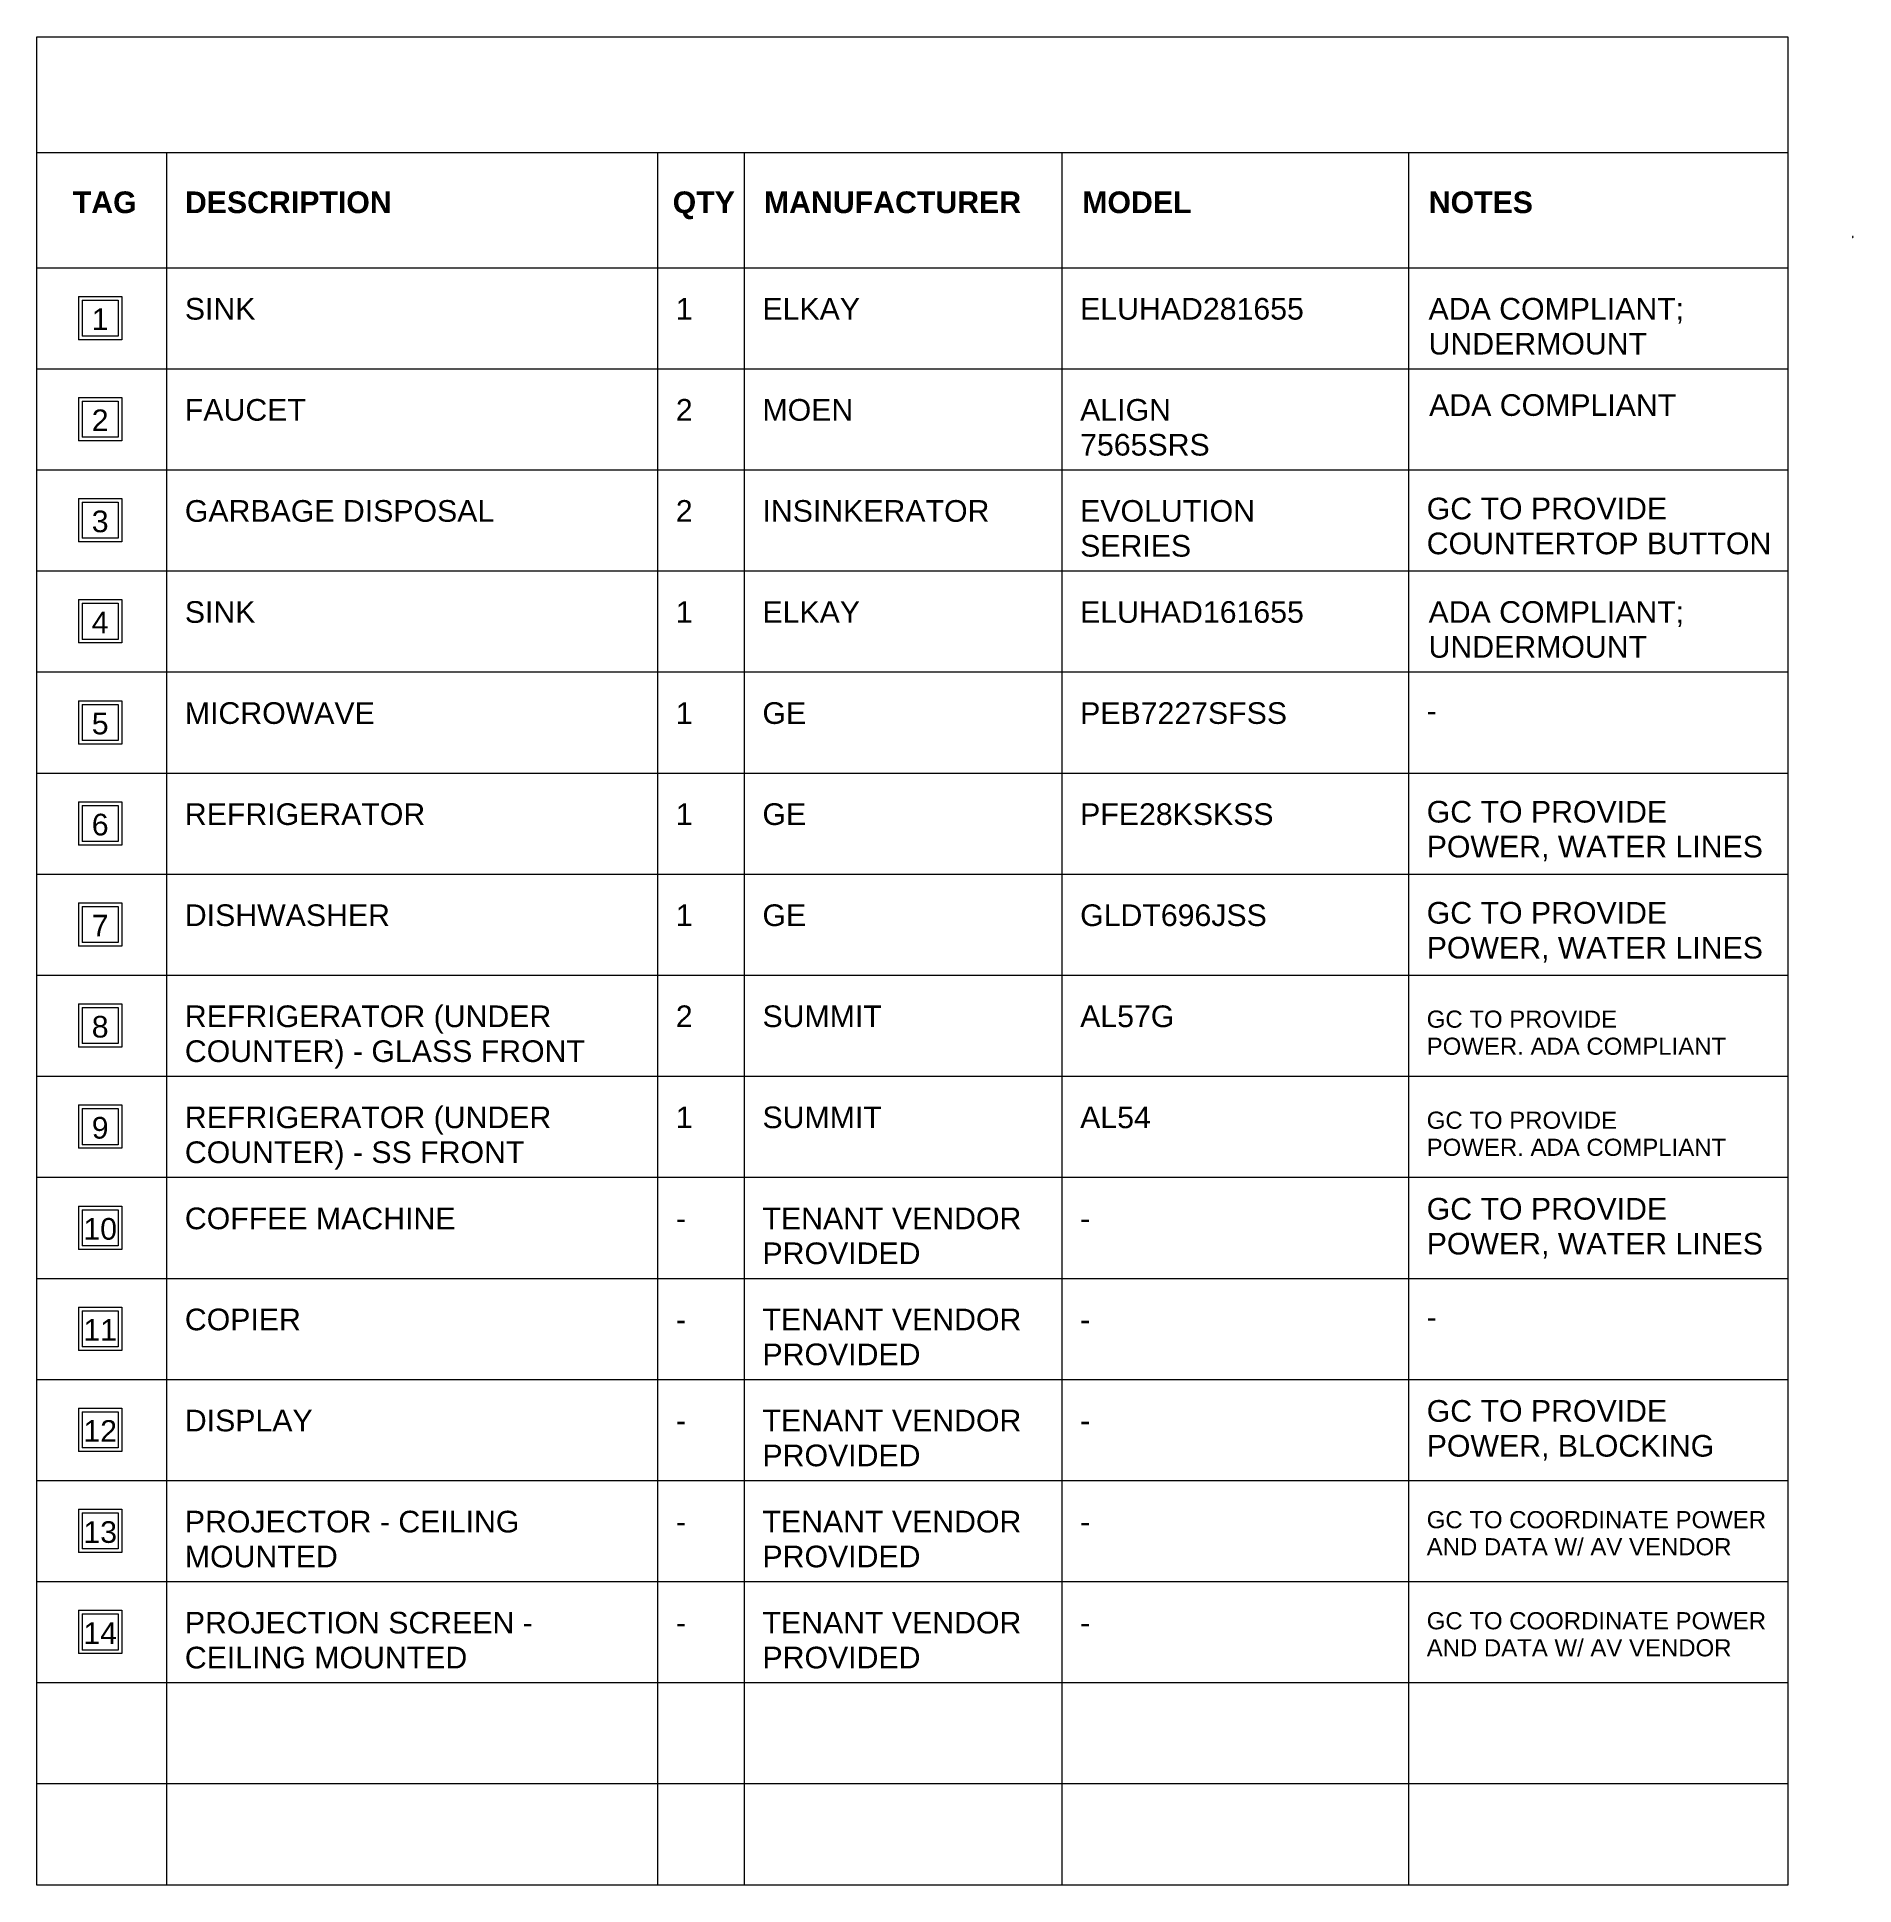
# Model space of a CAD drawing. Header units: inches. Extents: x 1 to 3921, y -2183 to 193.
# Drawn here: x 3166 to 3921, y -575 to 193 of the extents above; entities that cross this region are included whole.
import ezdxf

# ---------------------------------------------------------------- set-up
doc = ezdxf.new("R2010")
doc.units = ezdxf.units.IN
doc.header["$MEASUREMENT"] = 0
for name, color, linetype, lineweight in [('A-ANNO-NOTE', 131, 'Continuous', 20), ('A-DETL-THIN', 151, 'Continuous', 9), ('G-ANNO-TEXT', 231, 'Continuous', 9)]:
    doc.layers.add(name, color=color, linetype=linetype, lineweight=lineweight)
doc.styles.add('Arial_10', font='arial.ttf', dxfattribs={"height": 7.125})
doc.styles.add('Arial_7', font='arial.ttf', dxfattribs={"height": 9})
doc.styles.add('Arial_8', font='arial.ttf', dxfattribs={"height": 0.09375})
doc.styles.add('Arial_B', font='arialbd.ttf', dxfattribs={"height": 9})

msp = doc.modelspace()

# ---------------------------------------------------------------- texts
at = {"layer": 'A-ANNO-NOTE', "lineweight": 9, "attachment_point": 1}
for s, insert, char_height, width, style in [('2', (3920.42, 110.05), 0.0937, 0.0884, 'Arial_8'), ('1', (3920.42, 110.41), 0.0937, 0.0884, 'Arial_8'), ('1', (3188.76, 80.45), 9, 8.484, 'Arial_7'), ('2', (3188.76, 38.45), 9, 8.484, 'Arial_7'), ('3', (3188.76, -3.55), 9, 8.484, 'Arial_7'), ('4', (3188.76, -45.55), 9, 8.484, 'Arial_7'), ('5', (3188.76, -87.55), 9, 8.484, 'Arial_7'), ('6', (3188.76, -129.55), 9, 8.484, 'Arial_7'), ('7', (3188.76, -171.55), 9, 8.484, 'Arial_7'), ('8', (3188.76, -213.55), 9, 8.484, 'Arial_7'), ('9', (3188.76, -255.55), 9, 8.484, 'Arial_7'), ('10', (3185.27, -297.55), 9, 16.968, 'Arial_7'), ('11', (3185.27, -339.55), 9, 16.968, 'Arial_7'), ('12', (3185.27, -381.55), 9, 16.968, 'Arial_7'), ('13', (3185.27, -423.55), 9, 16.968, 'Arial_7'), ('14', (3185.27, -465.55), 9, 16.968, 'Arial_7')]:
    msp.add_mtext(s, dxfattribs=dict(at, insert=insert, char_height=char_height, width=width, style=style))
at = {"layer": 'G-ANNO-TEXT', "color": 7, "attachment_point": 1}
for s, insert, char_height, width, style in [('TAG', (3180.89, 129.06), 9, 32.421, 'Arial_B'), ('DESCRIPTION', (3227.47, 129.06), 9, 105.444, 'Arial_B'), ('QTY', (3430.13, 129.06), 9, 31.815, 'Arial_B'), ('MANUFACTURER', (3468.05, 129.06), 9, 130.896, 'Arial_B'), ('MODEL', (3600.31, 129.06), 9, 56.055, 'Arial_B'), ('NOTES', (3744.27, 129.06), 9, 53.631, 'Arial_B'), ('TEXT', (3920.65, 110.41), 0.0937, 0.4072, 'Arial_8'), ('TEXT', (3920.65, 110.05), 0.0937, 0.4072, 'Arial_8'), ('SINK', (3227.44, 84.79), 9, 35.754, 'Arial_7'), ('1', (3431.44, 84.79), 9, 8.484, 'Arial_7'), ('ELKAY', (3467.44, 84.79), 9, 49.389, 'Arial_7'), ('ELUHAD281655', (3599.44, 84.79), 9, 113.625, 'Arial_7'), ('ADA COMPLIANT; ', (3744.2, 84.79), 9, 134.532, 'Arial_7'), ('UNDERMOUNT', (3744.2, 70.29), 9, 112.11, 'Arial_7'), ('FAUCET', (3227.44, 42.79), 9, 61.812, 'Arial_7'), ('2', (3431.44, 42.79), 9, 8.484, 'Arial_7'), ('MOEN', (3467.44, 42.79), 9, 46.662, 'Arial_7'), ('ALIGN ', (3599.44, 42.79), 9, 50.298, 'Arial_7'), ('ADA COMPLIANT', (3744.44, 44.79), 9, 126.048, 'Arial_7'), ('7565SRS', (3599.44, 28.29), 9, 65.751, 'Arial_7'), ('GARBAGE DISPOSAL', (3227.44, 0.79), 9, 157.863, 'Arial_7'), ('2', (3431.44, 0.79), 9, 8.484, 'Arial_7'), ('INSINKERATOR', (3467.44, 0.79), 9, 115.443, 'Arial_7'), ('EVOLUTION ', (3599.44, 0.79), 9, 93.324, 'Arial_7'), ('GC TO PROVIDE ', (3743.44, 1.79), 9, 126.957, 'Arial_7'), ('SERIES', (3599.44, -13.71), 9, 56.358, 'Arial_7'), ('COUNTERTOP BUTTON', (3743.44, -12.71), 9, 176.346, 'Arial_7'), ('SINK', (3227.44, -41.21), 9, 35.754, 'Arial_7'), ('1', (3431.44, -41.21), 9, 8.484, 'Arial_7'), ('ELKAY', (3467.44, -41.21), 9, 49.389, 'Arial_7'), ('ELUHAD161655', (3599.44, -41.21), 9, 113.625, 'Arial_7'), ('ADA COMPLIANT; ', (3744.2, -41.21), 9, 134.532, 'Arial_7'), ('UNDERMOUNT', (3744.2, -55.71), 9, 112.11, 'Arial_7'), ('MICROWAVE', (3227.44, -83.21), 9, 97.566, 'Arial_7'), ('1', (3431.44, -83.21), 9, 8.484, 'Arial_7'), ('GE', (3467.44, -83.21), 9, 22.422, 'Arial_7'), ('PEB7227SFSS', (3599.44, -83.21), 9, 105.141, 'Arial_7'), ('-', (3743.44, -82.21), 9, 5.151, 'Arial_7'), ('REFRIGERATOR', (3227.44, -125.21), 9, 122.715, 'Arial_7'), ('1', (3431.44, -125.21), 9, 8.484, 'Arial_7'), ('GE', (3467.44, -125.21), 9, 22.422, 'Arial_7'), ('PFE28KSKSS', (3599.44, -125.21), 9, 98.475, 'Arial_7'), ('GC TO PROVIDE ', (3743.44, -124.21), 9, 126.957, 'Arial_7'), ('POWER, WATER LINES', (3743.44, -138.71), 9, 172.407, 'Arial_7'), ('DISHWASHER', (3227.44, -167.21), 9, 105.141, 'Arial_7'), ('1', (3431.44, -167.21), 9, 8.484, 'Arial_7'), ('GE', (3467.44, -167.21), 9, 22.422, 'Arial_7'), ('GLDT696JSS', (3599.44, -167.21), 9, 95.142, 'Arial_7'), ('GC TO PROVIDE ', (3743.44, -166.21), 9, 126.957, 'Arial_7'), ('POWER, WATER LINES', (3743.44, -180.71), 9, 172.407, 'Arial_7'), ('REFRIGERATOR (UNDER ', (3227.44, -209.21), 9, 191.496, 'Arial_7'), ('2', (3431.44, -209.21), 9, 8.484, 'Arial_7'), ('SUMMIT', (3467.44, -209.21), 9, 60.903, 'Arial_7'), ('AL57G', (3599.44, -209.21), 9, 47.874, 'Arial_7'), ('GC TO PROVIDE ', (3743.44, -211.34), 7.125, 99.384, 'Arial_10'), ('POWER. ADA COMPLIANT', (3743.44, -222.59), 7.125, 152.106, 'Arial_10'), ('COUNTER) - GLASS FRONT', (3227.44, -223.71), 9, 204.525, 'Arial_7'), ('REFRIGERATOR (UNDER ', (3227.44, -251.21), 9, 191.496, 'Arial_7'), ('1', (3431.44, -251.21), 9, 8.484, 'Arial_7'), ('SUMMIT', (3467.44, -251.21), 9, 60.903, 'Arial_7'), ('AL54', (3599.44, -251.21), 9, 35.754, 'Arial_7'), ('GC TO PROVIDE ', (3743.44, -253.34), 7.125, 99.384, 'Arial_10'), ('COUNTER) - SS FRONT', (3227.44, -265.71), 9, 173.619, 'Arial_7'), ('POWER. ADA COMPLIANT', (3743.44, -264.59), 7.125, 152.106, 'Arial_10'), ('GC TO PROVIDE ', (3743.44, -289.21), 9, 126.957, 'Arial_7'), ('COFFEE MACHINE', (3227.44, -293.21), 9, 138.168, 'Arial_7'), ('-', (3431.44, -293.21), 9, 5.151, 'Arial_7'), ('TENANT VENDOR ', (3467.44, -293.21), 9, 136.653, 'Arial_7'), ('-', (3599.44, -293.21), 9, 5.151, 'Arial_7'), ('POWER, WATER LINES', (3743.44, -303.71), 9, 172.407, 'Arial_7'), ('PROVIDED', (3467.44, -307.71), 9, 80.598, 'Arial_7'), ('COPIER', (3227.44, -335.21), 9, 59.085, 'Arial_7'), ('TENANT VENDOR ', (3467.44, -335.21), 9, 136.653, 'Arial_7'), ('-', (3431.44, -335.21), 9, 5.151, 'Arial_7'), ('-', (3599.44, -335.21), 9, 5.151, 'Arial_7'), ('-', (3743.44, -334.21), 9, 5.151, 'Arial_7'), ('PROVIDED', (3467.44, -349.71), 9, 80.598, 'Arial_7'), ('GC TO PROVIDE ', (3743.44, -373.21), 9, 126.957, 'Arial_7'), ('DISPLAY', (3227.44, -377.21), 9, 64.539, 'Arial_7'), ('-', (3431.44, -377.21), 9, 5.151, 'Arial_7'), ('TENANT VENDOR ', (3467.44, -377.21), 9, 136.653, 'Arial_7'), ('-', (3599.44, -377.21), 9, 5.151, 'Arial_7'), ('PROVIDED', (3467.44, -391.71), 9, 80.598, 'Arial_7'), ('POWER, BLOCKING', (3743.44, -387.71), 9, 147.258, 'Arial_7'), ('PROJECTOR - CEILING ', (3227.44, -419.21), 9, 174.831, 'Arial_7'), ('TENANT VENDOR ', (3467.44, -419.21), 9, 136.653, 'Arial_7'), ('GC TO COORDINATE POWER ', (3743.44, -419.34), 7.125, 175.437, 'Arial_10'), ('-', (3431.44, -419.21), 9, 5.151, 'Arial_7'), ('-', (3599.44, -419.21), 9, 5.151, 'Arial_7'), ('MOUNTED', (3227.44, -433.71), 9, 78.477, 'Arial_7'), ('PROVIDED', (3467.44, -433.71), 9, 80.598, 'Arial_7'), ('AND DATA W/ AV VENDOR', (3743.44, -430.59), 7.125, 155.439, 'Arial_10'), ('PROJECTION SCREEN - ', (3227.44, -461.21), 9, 182.103, 'Arial_7'), ('-', (3431.44, -461.21), 9, 5.151, 'Arial_7'), ('TENANT VENDOR ', (3467.44, -461.21), 9, 136.653, 'Arial_7'), ('-', (3599.44, -461.21), 9, 5.151, 'Arial_7'), ('GC TO COORDINATE POWER ', (3743.44, -461.34), 7.125, 175.437, 'Arial_10'), ('CEILING MOUNTED', (3227.44, -475.71), 9, 143.925, 'Arial_7'), ('PROVIDED', (3467.44, -475.71), 9, 80.598, 'Arial_7'), ('AND DATA W/ AV VENDOR', (3743.44, -472.59), 7.125, 155.439, 'Arial_10')]:
    msp.add_mtext(s, dxfattribs=dict(at, insert=insert, char_height=char_height, width=width, style=style))

# ---------------------------------------------------------------- blocks, each defined once
blk = doc.blocks.new('FORM Equipment_Fixture Tag - Square-214315-_A1006 - Equipment Legend')
at = {"layer": 'A-ANNO-NOTE'}
for p, q in [((18.76, 1.42), (36.76, 1.42)), ((18.76, 1.42), (36.76, 1.42)), ((18.76, 1.42), (36.76, 1.42)), ((18.76, 1.42), (18.76, -16.58)), ((36.76, 1.42), (36.76, -16.58)), ((20.26, -0.08), (20.26, -15.08)), ((20.26, -0.08), (35.26, -0.08)), ((35.26, -0.08), (35.26, -15.08)), ((35.26, -15.08), (20.26, -15.08)), ((36.76, -16.58), (18.76, -16.58))]:
    blk.add_line(p, q, dxfattribs=at)
blk = doc.blocks.new('FORM Keynote Tag - Default w_arrow-62346-_A1006 - Tel_Data_Elec Plan Keynotes')
at = {"layer": 'A-ANNO-NOTE'}
for p, q in [((41.36, 110.46), (41.3, 110.36)), ((41.3, 110.36), (41.36, 110.27)), ((41.36, 110.46), (41.46, 110.46)), ((41.36, 110.27), (41.46, 110.27)), ((41.52, 110.36), (41.46, 110.46)), ((41.46, 110.27), (41.52, 110.36))]:
    blk.add_line(p, q, dxfattribs=at)

# ---------------------------------------------------------------- linework, layer by layer
at = {"layer": 'A-DETL-THIN'}
for p, q in [((3166, 193.26), (3893.49, 193.26)), ((3166, -574.74), (3166, 193.26)), ((3893.49, 193.26), (3893.49, -574.74)), ((3166, 145.26), (3893.49, 145.26)), ((3220, -574.74), (3220, 145.26)), ((3424, -574.74), (3424, 145.26)), ((3460, -574.74), (3460, 145.26)), ((3592, -574.74), (3592, 145.26)), ((3736, -574.74), (3736, 145.26)), ((3166, 97.36), (3893.49, 97.36)), ((3166, 55.36), (3893.49, 55.36)), ((3166, 13.36), (3893.49, 13.36)), ((3166, -28.64), (3893.49, -28.64)), ((3166, -70.64), (3893.49, -70.64)), ((3166, -112.64), (3893.49, -112.64)), ((3166, -154.64), (3893.49, -154.64)), ((3166, -196.64), (3893.49, -196.64)), ((3166, -238.64), (3893.49, -238.64)), ((3166, -280.64), (3893.49, -280.64)), ((3166, -322.64), (3893.49, -322.64)), ((3166, -364.64), (3893.49, -364.64)), ((3166, -406.64), (3893.49, -406.64)), ((3166, -448.64), (3893.49, -448.64)), ((3166, -490.64), (3893.49, -490.64)), ((3166, -490.64), (3893.49, -490.64)), ((3893.49, -532.64), (3166, -532.64)), ((3893.49, -574.74), (3166, -574.74))]:
    msp.add_line(p, q, dxfattribs=at)

# ---------------------------------------------------------------- block references
at = {"layer": 'A-ANNO-NOTE'}
for name, p in [('FORM Keynote Tag - Default w_arrow-62346-_A1006 - Tel_Data_Elec Plan Keynotes', (3879.04, 0)), ('FORM Keynote Tag - Default w_arrow-62346-_A1006 - Tel_Data_Elec Plan Keynotes', (3879.04, -0.36)), ('FORM Equipment_Fixture Tag - Square-214315-_A1006 - Equipment Legend', (3164.52, 84)), ('FORM Equipment_Fixture Tag - Square-214315-_A1006 - Equipment Legend', (3164.52, 42)), ('FORM Equipment_Fixture Tag - Square-214315-_A1006 - Equipment Legend', (3164.52, 0)), ('FORM Equipment_Fixture Tag - Square-214315-_A1006 - Equipment Legend', (3164.52, -42)), ('FORM Equipment_Fixture Tag - Square-214315-_A1006 - Equipment Legend', (3164.52, -84)), ('FORM Equipment_Fixture Tag - Square-214315-_A1006 - Equipment Legend', (3164.52, -126)), ('FORM Equipment_Fixture Tag - Square-214315-_A1006 - Equipment Legend', (3164.52, -168)), ('FORM Equipment_Fixture Tag - Square-214315-_A1006 - Equipment Legend', (3164.52, -210)), ('FORM Equipment_Fixture Tag - Square-214315-_A1006 - Equipment Legend', (3164.52, -252)), ('FORM Equipment_Fixture Tag - Square-214315-_A1006 - Equipment Legend', (3164.52, -294)), ('FORM Equipment_Fixture Tag - Square-214315-_A1006 - Equipment Legend', (3164.52, -336)), ('FORM Equipment_Fixture Tag - Square-214315-_A1006 - Equipment Legend', (3164.52, -378)), ('FORM Equipment_Fixture Tag - Square-214315-_A1006 - Equipment Legend', (3164.52, -420)), ('FORM Equipment_Fixture Tag - Square-214315-_A1006 - Equipment Legend', (3164.52, -462))]:
    msp.add_blockref(name, p, dxfattribs=at)

msp.set_redraw_order([(e.dxf.handle, doc.entitydb.next_handle()) for e in msp.query("TEXT MTEXT ATTDEF DIMENSION ARC_DIMENSION")])  # texts and dimensions are drawn at this point

doc.saveas('drawing.dxf')
